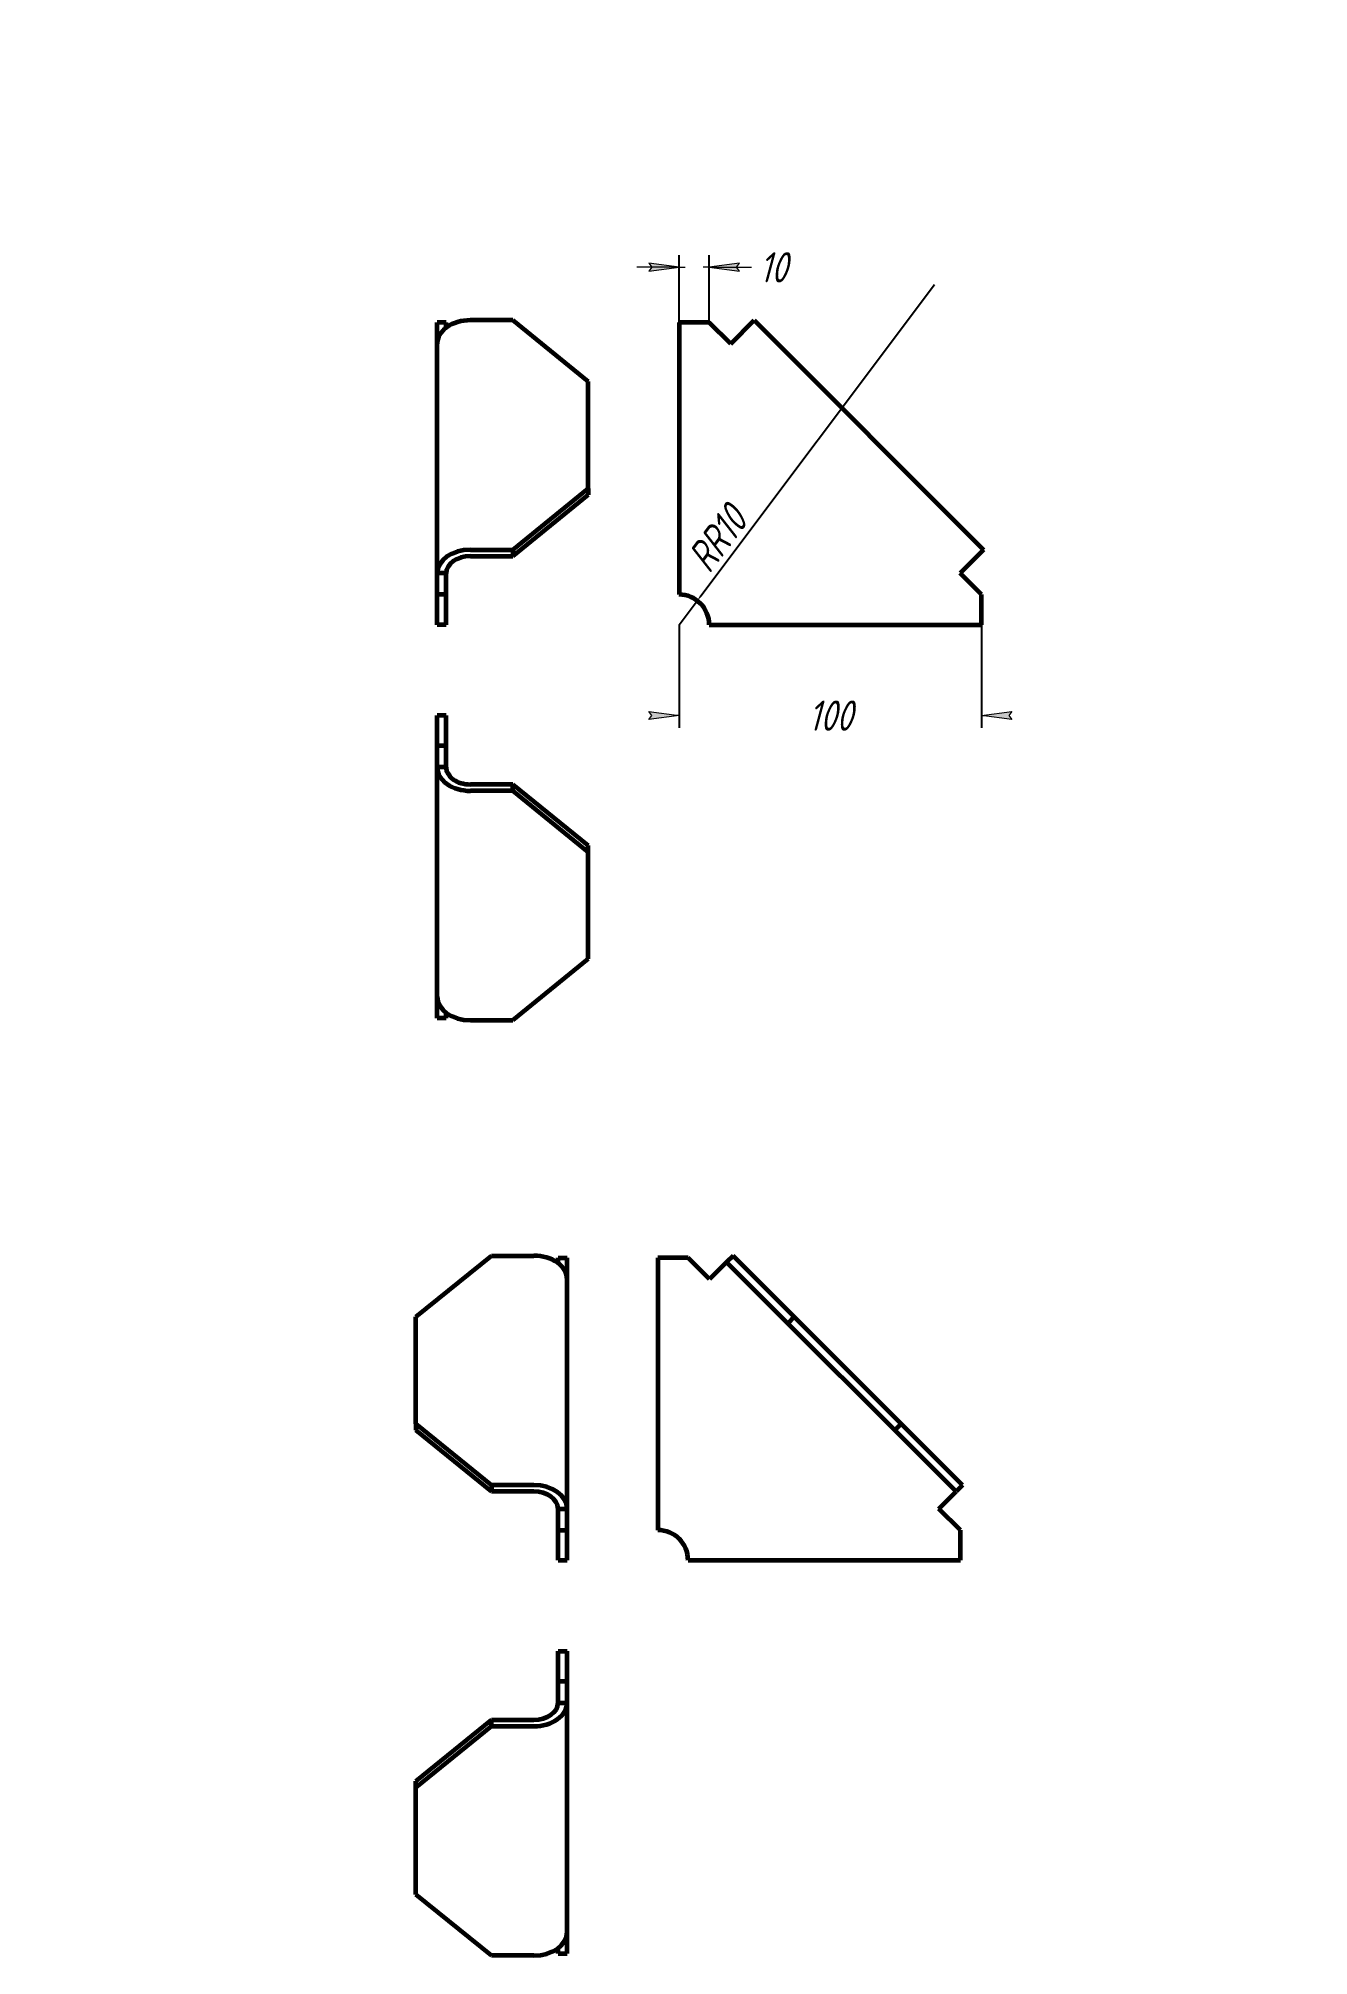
# Model space of a CAD drawing. Header units: millimetres. Extents: x 0 to 3150, y -266 to 488.
# Drawn here: x 2100 to 2310, y -19.9 to 297 of the extents above; entities that cross this region are included whole.
import ezdxf

# ---------------------------------------------------------------- set-up
doc = ezdxf.new("R2010")
doc.units = ezdxf.units.MM
doc.linetypes.add('K5LT_BASIC', pattern=[0])
doc.linetypes.add('K5LT_THIN', pattern=[0])
doc.layers.add('Системный слой', color=7, linetype='Continuous')
doc.layers.add('Системный слой (1)', color=7, linetype='Continuous', true_color=0x909090)
doc.styles.add('KDIMTEXTSTYLE', font='GOST_AU.SHX', dxfattribs={"width": 0.96, "oblique": 15, "height": 5})
doc.dimstyles.new('KDIMSTYLE (0.50)', dxfattribs={"dimtxt": 5, "dimasz": 1, "dimexe": 2, "dimexo": 0, "dimgap": 1, "dimtad": 1, "dimlfac": 2, "dimtxsty": 'KDIMTEXTSTYLE', "dimsah": 1, "dimcen": 0, "dimdle": 1, "dimadec": 0, "dimazin": 0, "dimtfac": 0.667, "dimtmove": 0, "dimatfit": 3, "dimfxl": 1, "dimtvp": 1, "dimtolj": 1, "dimtzin": 0, "dimarcsym": 0})

msp = doc.modelspace()

# ---------------------------------------------------------------- blocks, each defined once
blk = doc.blocks.new('KDIMARROW_01')
at = {"layer": 'Системный слой'}
blk.add_hatch(color=0, dxfattribs=at).paths.add_polyline_path([(-5, -0.6582624912261956), (0, 0), (-5, 0.658262491226197), (-4.5, 5.51091059616309e-16)])
at = {"layer": 'Системный слой', "color": 0, "linetype": 'K5LT_THIN', "lineweight": 18}
for p, q in [((-4.5, 5.51091059616309e-16), (-5, 0.658262491226197)), ((-5, 0.658262491226197), (0, 0)), ((0, 0), (-5, -0.6582624912261956)), ((-5, -0.6582624912261956), (-4.5, 5.51091059616309e-16))]:
    blk.add_line(p, q, dxfattribs=at)
at = {"layer": 'Системный слой (1)', "color": 0, "linetype": 'K5LT_THIN', "lineweight": 18}
blk.add_line((0, 0), (-1, 0), dxfattribs=at)
blk = doc.blocks.new('KDIMARROW_02')
at = {"layer": 'Системный слой'}
blk.add_hatch(color=0, dxfattribs=at).paths.add_polyline_path([(4.5, -5.51091059616309e-16), (5, 0.6582624912261956), (0, 0), (5, -0.658262491226197)])
at = {"layer": 'Системный слой', "color": 0, "linetype": 'K5LT_THIN', "lineweight": 18}
for p, q in [((5, 0.6582624912261956), (0, 0)), ((0, 0), (5, -0.658262491226197)), ((0, 0), (7, -8.572527594031472e-16)), ((4.5, -5.51091059616309e-16), (5, 0.6582624912261956)), ((5, -0.658262491226197), (4.5, -5.51091059616309e-16))]:
    blk.add_line(p, q, dxfattribs=at)
at = {"layer": 'Системный слой (1)', "color": 0, "linetype": 'K5LT_THIN', "lineweight": 18}
blk.add_line((0, 0), (-1, 0), dxfattribs=at)

# ---------------------------------------------------------------- dimensions: what is measured, and where the dimension line sits
at = {"layer": 'Системный слой (1)', "color": 7}
for base, p1, p2, location, override in [((2210.917626460756, 259.1511584741169), (2205.917626460756, 250.0412538494137), (2210.917626460756, 250.0412538494137), (2221.47345932361, 259.151158474117), {"dimexo": 0, "dimpost": '\\H5.0;\\W0.965;\\Q15;<>', "dimblk1": 'KDIMARROW_02', "dimblk2": 'KDIMARROW_02', "dimse1": 0, "dimse2": 0, "dimclrt": 7, "dimtolj": 1}), ((2205.917626460756, 185.0412538494135), (2255.917626460756, 200.0412538494143), (2205.917626460756, 200.0412538494138), (2230.917626460756, 185.0412538494137), {"dimexo": 0, "dimpost": '\\H5.0;\\W0.965;\\Q15;<>', "dimblk1": 'KDIMARROW_01', "dimblk2": 'KDIMARROW_01', "dimse1": 0, "dimse2": 0, "dimclrt": 7, "dimtolj": 1})]:
    msp.add_linear_dim(base=base, p1=p1, p2=p2, location=location, dimstyle='KDIMSTYLE (0.50)', override=override, dxfattribs=at).render()
msp.add_radius_dim(center=(2205.917626460756, 200.0412538494138), radius=5.000000000000242, location=(2215.01219068493, 212.1494915500096), dimstyle='KDIMSTYLE (0.50)', override={"dimpost": '\\H5.0;\\W0.965;\\Q15;R<>', "dimblk2": 'KDIMARROW_01', "dimclrt": 7, "dimtolj": 1}, dxfattribs=at).render()

# ---------------------------------------------------------------- linework, layer by layer
at = {"layer": 'Системный слой (1)', "color": 5, "linetype": 'K5LT_BASIC', "lineweight": 60, "true_color": 0x0000ff}
for p, q in [((2178.417626460756, 250.3948072400074), (2171.417626460756, 250.3948072400074)), ((2190.917626460756, 240.2691759107721), (2178.417626460756, 250.3948072400074)), ((2214.453160366689, 246.5057199434812), (2218.342247663215, 250.3948072400074)), ((2218.342247663215, 250.3948072400074), (2256.27117985135, 212.4658750518734)), ((2165.917626460756, 246.5057199434812), (2165.917626460756, 250.0412538494137)), ((2167.417626460756, 250.0412538494137), (2165.917626460756, 250.0412538494137)), ((2167.417626460756, 249.1749895064891), (2167.417626460756, 250.0412538494137)), ((2205.917626460756, 250.0412538494137), (2205.917626460756, 205.0412538494139)), ((2210.917626460756, 250.0412538494137), (2205.917626460756, 250.0412538494137)), ((2214.453160366689, 246.5057199434812), (2210.917626460756, 250.0412538494137)), ((2165.917626460756, 208.5767877553471), (2165.917626460756, 246.5057199434812)), ((2190.917626460756, 222.5915063811087), (2190.917626460756, 240.2691759107721)), ((2178.417626460756, 212.4658750518734), (2190.917626460756, 222.5915063811087)), ((2190.917626460756, 222.5915063811087), (2190.917626460756, 221.5308462093288)), ((2178.417626460756, 211.4052148800936), (2190.917626460756, 221.5308462093288)), ((2171.417626460756, 212.4658750518734), (2178.417626460756, 212.4658750518734)), ((2178.417626460756, 212.4658750518734), (2178.417626460756, 211.4052148800936)), ((2256.27117985135, 212.4658750518734), (2252.382092554823, 208.5767877553471)), ((2171.417626460756, 211.4052148800936), (2178.417626460756, 211.4052148800936)), ((2165.917626460756, 205.0412538494139), (2165.917626460756, 208.5767877553471)), ((2167.417626460756, 208.5767877553471), (2165.917626460756, 208.5767877553471)), ((2167.417626460756, 205.0412538494144), (2167.417626460756, 208.5767877553471)), ((2255.917626460756, 205.0412538494144), (2252.382092554823, 208.5767877553471)), ((2165.917626460756, 200.0412538494143), (2165.917626460756, 205.0412538494139)), ((2167.417626460756, 205.0412538494144), (2165.917626460756, 205.0412538494139)), ((2167.417626460756, 200.0412538494143), (2167.417626460756, 205.0412538494144)), ((2255.917626460756, 200.0412538494143), (2255.917626460756, 205.0412538494144)), ((2167.417626460756, 200.0412538494143), (2165.917626460756, 200.0412538494143)), ((2210.917626460756, 200.0412538494139), (2255.917626460756, 200.0412538494143)), ((2165.917626460756, 180.0412538494134), (2165.917626460756, 185.0412538494138)), ((2167.417626460756, 185.0412538494138), (2165.917626460756, 185.0412538494138)), ((2167.417626460756, 180.0412538494136), (2167.417626460756, 185.0412538494138)), ((2165.917626460756, 176.505719943481), (2165.917626460756, 180.0412538494134)), ((2167.417626460756, 180.0412538494136), (2165.917626460756, 180.0412538494134)), ((2167.417626460756, 176.505719943481), (2167.417626460756, 180.0412538494136)), ((2165.917626460756, 138.5767877553461), (2165.917626460756, 176.505719943481)), ((2167.417626460756, 176.505719943481), (2165.917626460756, 176.505719943481)), ((2178.417626460756, 173.6772928187348), (2171.417626460756, 173.6772928187348)), ((2178.417626460756, 172.6166326469549), (2171.417626460756, 172.6166326469549)), ((2190.917626460756, 163.5516614894992), (2178.417626460756, 173.6772928187348)), ((2178.417626460756, 172.6166326469549), (2178.417626460756, 173.6772928187348)), ((2190.917626460756, 162.4910013177195), (2178.417626460756, 172.6166326469549)), ((2190.917626460756, 162.4910013177195), (2190.917626460756, 163.5516614894992)), ((2190.917626460756, 144.8133317880557), (2190.917626460756, 162.4910013177195)), ((2178.417626460756, 134.6877004588201), (2190.917626460756, 144.8133317880557)), ((2165.917626460756, 135.0412538494134), (2165.917626460756, 138.5767877553461)), ((2167.417626460756, 135.0412538494134), (2165.917626460756, 135.0412538494134)), ((2167.417626460756, 135.0412538494134), (2167.417626460756, 135.9075181923383)), ((2171.417626460756, 134.6877004588201), (2178.417626460756, 134.6877004588201)), ((2162.417626460756, 85.63611688619714), (2174.917626460756, 95.76174821543242)), ((2174.917626460756, 95.76174821543242), (2181.917626460756, 95.76174821543242)), ((2185.917626460756, 95.40819482483882), (2187.417626460756, 95.40819482483882)), ((2185.917626460756, 94.54193048191414), (2185.917626460756, 95.40819482483882)), ((2187.417626460756, 91.87266091890629), (2187.417626460756, 95.40819482483882)), ((2207.417626460756, 95.40819482483882), (2202.417626460756, 95.40819482483877)), ((2202.417626460756, 95.40819482483877), (2202.417626460756, 50.40819482483892)), ((2210.953160366689, 91.87266091890629), (2207.417626460756, 95.40819482483882)), ((2214.842247663215, 95.76174821543242), (2213.781587491435, 94.70108804365259)), ((2224.96787899245, 85.63611688619714), (2214.842247663215, 95.76174821543242)), ((2213.781587491435, 94.70108804365259), (2210.953160366689, 91.87266091890629)), ((2223.907218820671, 84.5754567144173), (2213.781587491435, 94.70108804365259)), ((2187.417626460756, 53.94372873077215), (2187.417626460756, 91.87266091890629)), ((2162.417626460756, 67.95844735653372), (2162.417626460756, 85.63611688619714)), ((2224.96787899245, 85.63611688619714), (2223.907218820671, 84.5754567144173)), ((2242.645548522114, 67.95844735653372), (2224.96787899245, 85.63611688619714)), ((2241.584888350334, 66.8977871847539), (2223.907218820671, 84.5754567144173)), ((2174.917626460756, 57.83281602729842), (2162.417626460756, 67.95844735653372)), ((2162.417626460756, 67.95844735653372), (2162.417626460756, 66.8977871847539)), ((2174.917626460756, 56.77215585551859), (2162.417626460756, 66.8977871847539)), ((2242.645548522114, 67.95844735653372), (2241.584888350334, 66.8977871847539)), ((2251.71051967957, 56.77215585551859), (2241.584888350334, 66.8977871847539)), ((2252.77117985135, 57.83281602729842), (2242.645548522114, 67.95844735653372)), ((2181.917626460756, 57.83281602729842), (2174.917626460756, 57.83281602729842)), ((2174.917626460756, 57.83281602729842), (2174.917626460756, 56.77215585551859)), ((2252.77117985135, 57.83281602729842), (2251.71051967957, 56.77215585551859)), ((2181.917626460756, 56.77215585551859), (2174.917626460756, 56.77215585551859)), ((2185.917626460756, 53.94372873077215), (2187.417626460756, 53.94372873077215)), ((2185.917626460756, 50.40819482483944), (2185.917626460756, 53.94372873077215)), ((2187.417626460756, 50.40819482483892), (2187.417626460756, 53.94372873077215)), ((2248.882092554823, 53.94372873077215), (2251.71051967957, 56.77215585551859)), ((2252.417626460756, 50.40819482483944), (2248.882092554823, 53.94372873077215)), ((2185.917626460756, 50.40819482483944), (2187.417626460756, 50.40819482483892)), ((2185.917626460756, 45.40819482483939), (2185.917626460756, 50.40819482483944)), ((2187.417626460756, 45.40819482483939), (2187.417626460756, 50.40819482483892)), ((2252.417626460756, 45.40819482483939), (2252.417626460756, 50.40819482483944)), ((2185.917626460756, 45.40819482483939), (2187.417626460756, 45.40819482483939)), ((2207.417626460756, 45.40819482483894), (2252.417626460756, 45.40819482483939)), ((2185.917626460756, 30.40819482483869), (2187.417626460756, 30.40819482483869)), ((2185.917626460756, 25.40819482483846), (2185.917626460756, 30.40819482483869)), ((2187.417626460756, 25.40819482483823), (2187.417626460756, 30.40819482483869)), ((2185.917626460756, 25.40819482483846), (2187.417626460756, 25.40819482483823)), ((2185.917626460756, 21.87266091890592), (2185.917626460756, 25.40819482483846)), ((2187.417626460756, 21.87266091890592), (2187.417626460756, 25.40819482483823)), ((2162.417626460756, 8.918602464924106), (2174.917626460756, 19.04423379415971)), ((2174.917626460756, 19.04423379415971), (2181.917626460756, 19.04423379415971)), ((2174.917626460756, 17.98357362237982), (2174.917626460756, 19.04423379415971)), ((2185.917626460756, 21.87266091890592), (2187.417626460756, 21.87266091890592)), ((2187.417626460756, -16.056271269229), (2187.417626460756, 21.87266091890592)), ((2162.417626460756, 7.857942293144333), (2174.917626460756, 17.98357362237982)), ((2174.917626460756, 17.98357362237982), (2181.917626460756, 17.98357362237982)), ((2162.417626460756, 7.857942293144333), (2162.417626460756, 8.918602464924106)), ((2162.417626460756, -9.819727236519384), (2162.417626460756, 7.857942293144333)), ((2174.917626460756, -19.94535856575499), (2162.417626460756, -9.819727236519384)), ((2185.917626460756, -19.59180517516177), (2185.917626460756, -18.72554083223679)), ((2187.417626460756, -19.59180517516177), (2187.417626460756, -16.056271269229)), ((2181.917626460756, -19.94535856575499), (2174.917626460756, -19.94535856575499)), ((2185.917626460756, -19.59180517516177), (2187.417626460756, -19.59180517516177))]:
    msp.add_line(p, q, dxfattribs=at)
for centre in [(2205.917626460756, 200.0412538494138), (2202.417626460756, 45.4081948248389)]:
    msp.add_arc(centre, 5.000000000000003, 0, 90, dxfattribs=at)
for centre, major_axis, ratio, start_param, end_param in [((2171.417626460756, 246.5057199434813), (-5.499999999999971, 6.735557395310407e-16), 0.7071067811865547, 4.712388980384686, 6.283185307179586), ((2171.417626460756, 208.5767877553471), (-5.499999999999971, 6.735557395310407e-16), 0.707106781186555, 4.71238898038469, 6.283185307179586), ((2171.417626460756, 208.5767877553471), (-4.000000000000012, -1.286498119741313e-15), 0.707106781186555, 4.712388980384693, 6.283185307179586), ((2171.417626460756, 176.505719943481), (-5.499999999999971, 3.116046393706372e-15), 0.7071067811865405, 0, 1.5707963267949), ((2171.417626460756, 176.505719943481), (4.000000000000015, -9.797174393178863e-16), 0.7071067811865405, 3.141592653589768, 4.71238898038469), ((2171.417626460756, 138.5767877553461), (5.499999999999971, -1.347111479062081e-15), 0.7071067811865401, 3.141592653589798, 4.71238898038469), ((2181.917626460756, 91.87266091890632), (5.499999999999971, 0), 0.7071067811865547, 0, 1.5707963267949), ((2181.917626460756, 53.94372873077215), (-5.499999999999971, 6.735557395310407e-16), 0.707106781186555, 3.141592653589798, 4.71238898038469), ((2181.917626460756, 53.94372873077215), (4.000000000000012, 0), 0.707106781186555, 0, 1.570796326794893), ((2181.917626460756, 21.87266091890592), (4.000000000000015, -9.797174393178863e-16), 0.7071067811865405, 4.71238898038469, 6.283185307179586), ((2181.917626460756, 21.87266091890592), (5.499999999999971, 0), 0.7071067811865405, 4.712388980384686, 6.283185307179586), ((2181.917626460756, -16.056271269229), (5.499999999999971, -1.347111479062081e-15), 0.7071067811865401, 4.71238898038469, 6.283185307179586)]:
    msp.add_ellipse(centre, major_axis=major_axis, ratio=ratio, start_param=start_param, end_param=end_param, dxfattribs=at)

msp.set_redraw_order([(e.dxf.handle, doc.entitydb.next_handle()) for e in msp.query("TEXT MTEXT ATTDEF DIMENSION ARC_DIMENSION")])  # texts and dimensions are drawn at this point

doc.saveas('drawing.dxf')
